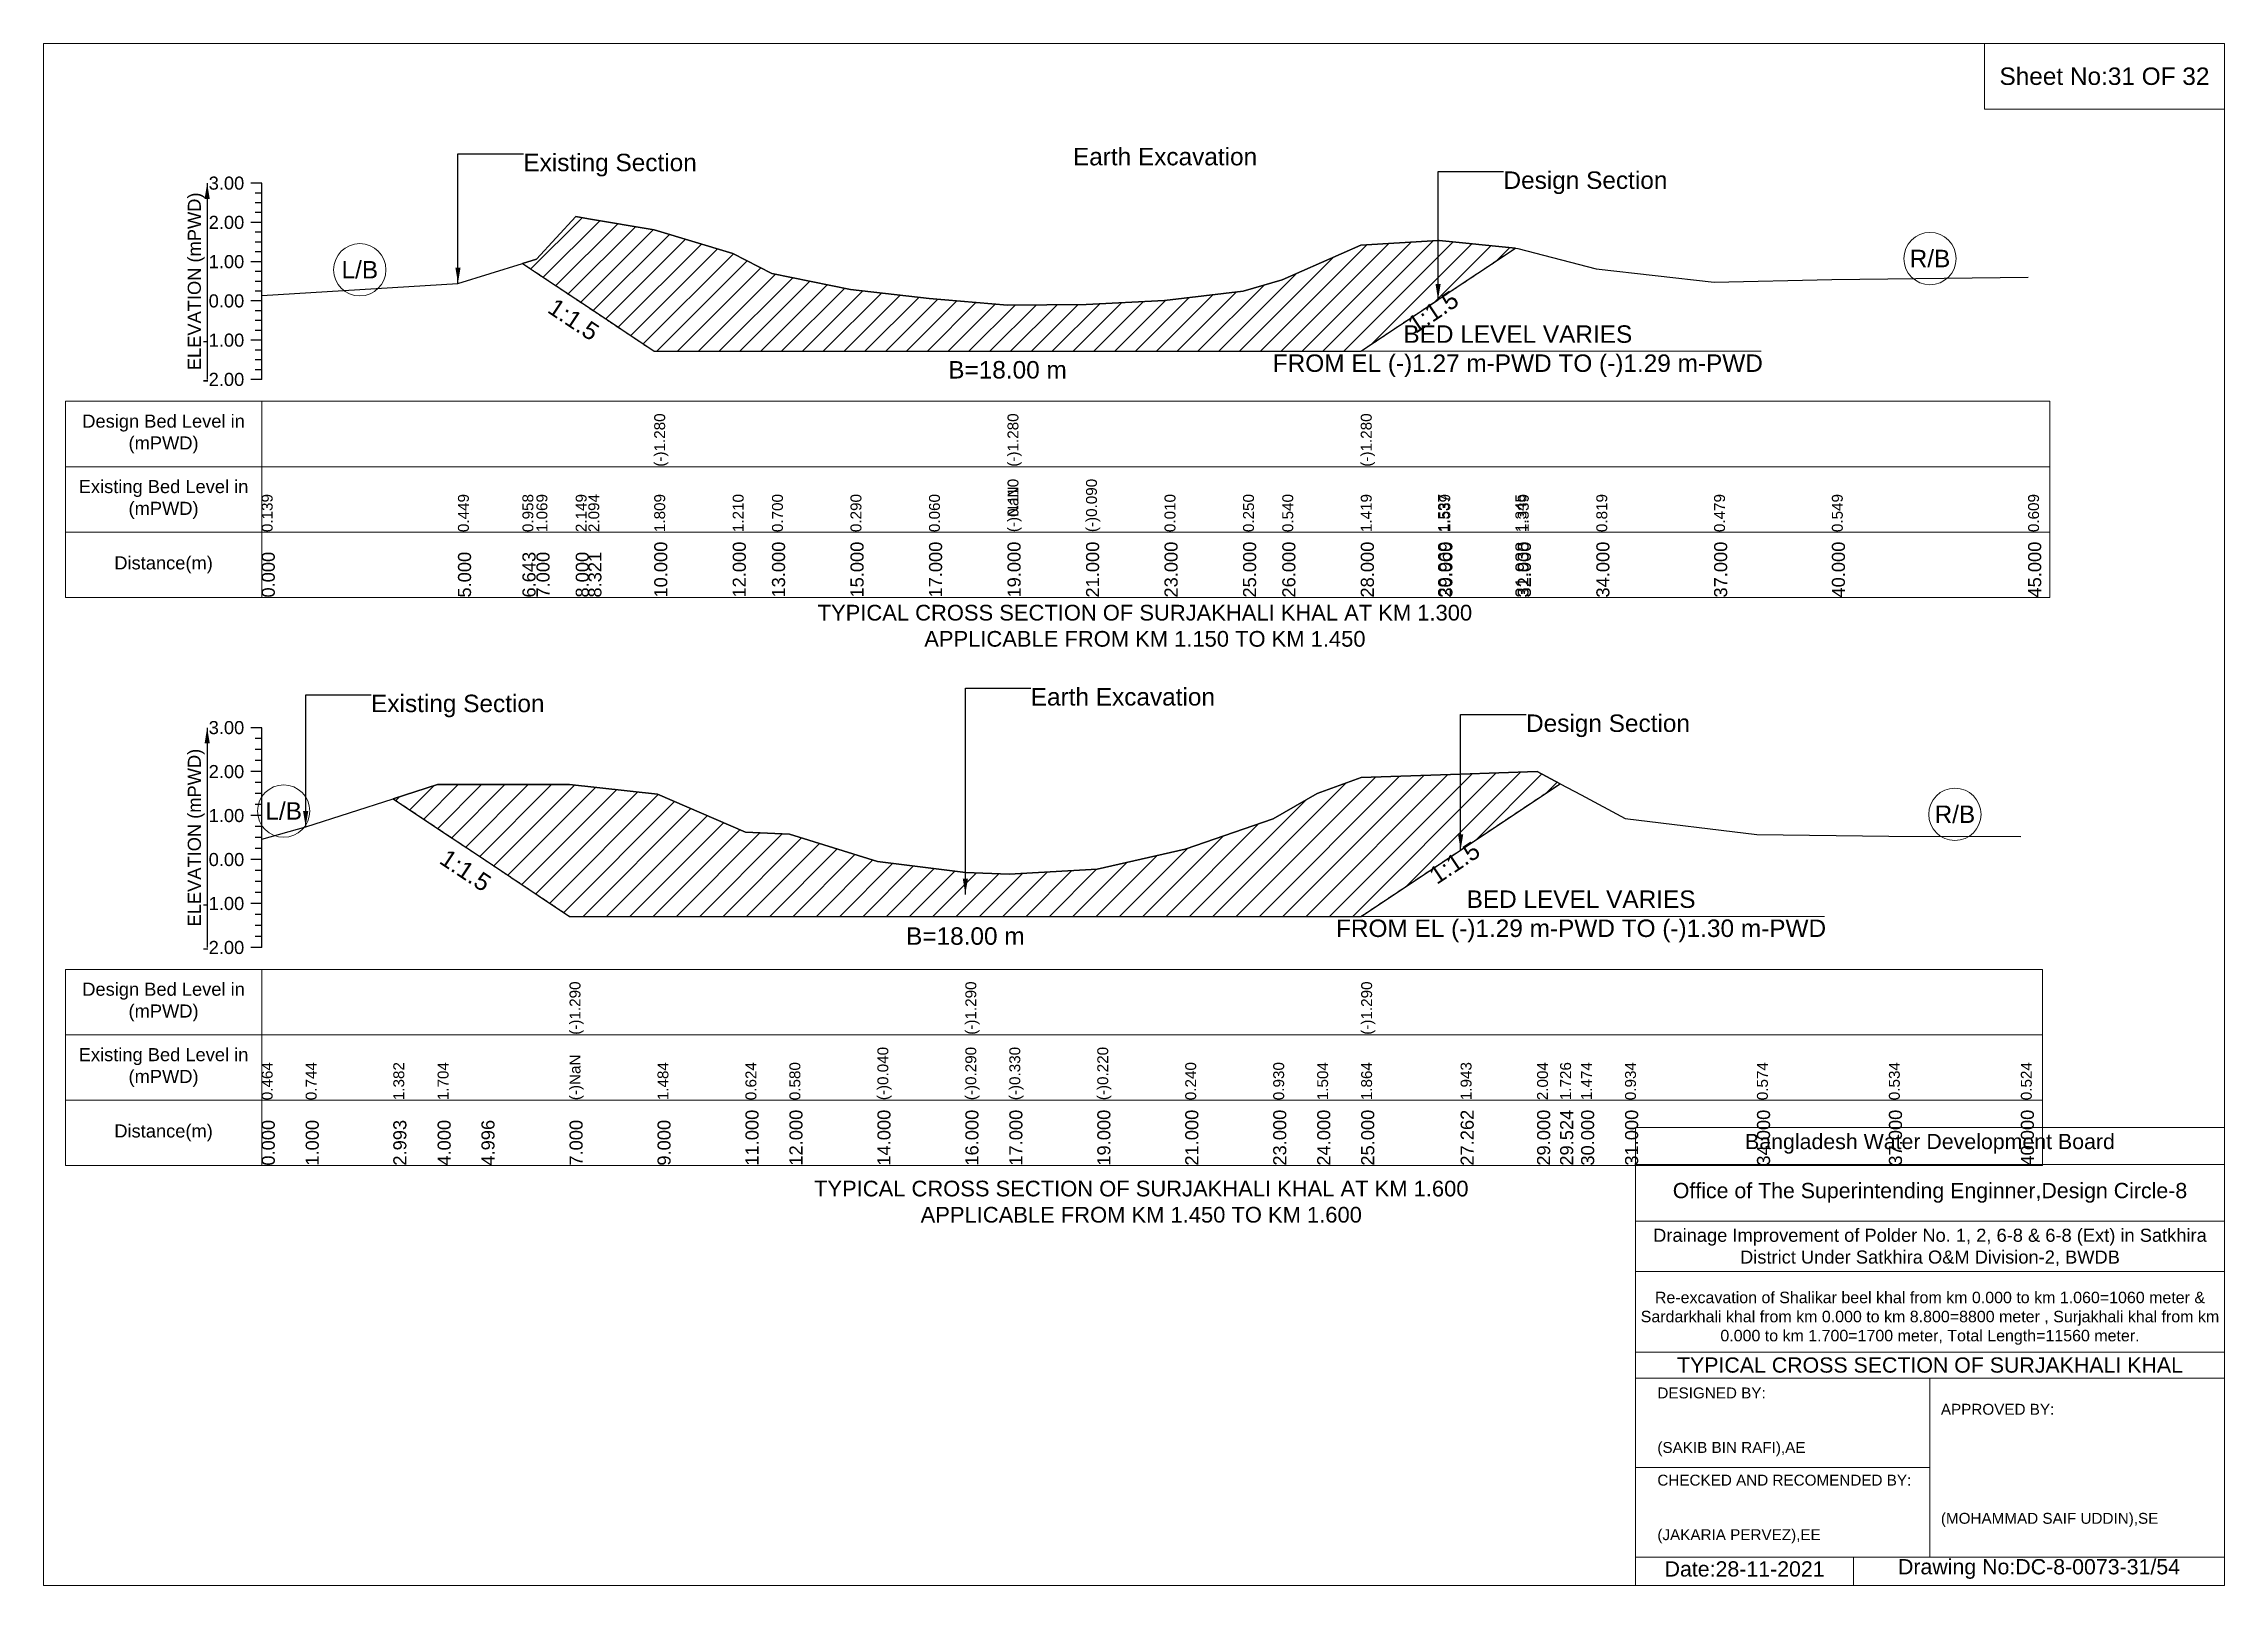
# Model space of a CAD drawing. Header units: inches. Extents: x 93000 to 416000, y -4242 to 0.
# Drawn here: x 400000 to 406000, y -4242 to 0 of the extents above; entities that cross this region are included whole.
import ezdxf

# ---------------------------------------------------------------- set-up
doc = ezdxf.new("R2010")
doc.units = ezdxf.units.IN
doc.header["$LTSCALE"] = 7
doc.header["$MEASUREMENT"] = 0
doc.linetypes.add('DASHED', pattern=[0.75, 0.5, -0.25])
for name, color, linetype, lineweight in [('Cross section Data Border', 7, 'Continuous', 9), ('Cross Section Labels', 7, 'Continuous', 9), ('Design_Bed_Level for Xsection', 7, 'DASHED', 25), ('Existing_Bed_Level for Xsection', 7, 'Continuous', 25), ('Long Section Labels', 7, 'Continuous', 9)]:
    doc.layers.add(name, color=color, linetype=linetype, lineweight=lineweight)
doc.styles.get("Standard").update_dxf_attribs({"font": 'arial.ttf'})
doc.dimstyles.get("Standard").update_dxf_attribs({"dimtxt": 0.18, "dimasz": 0.18, "dimexe": 0.18, "dimexo": 0.0625, "dimgap": 0.09, "dimtad": 0, "dimtih": 1, "dimtoh": 1, "dimdec": 4, "dimzin": 0, "dimdsep": 46, "dimtxsty": 'Standard', "dimcen": 0.09, "dimadec": 0, "dimazin": 0, "dimtfac": 1, "dimtdec": 4, "dimtofl": 0, "dimtmove": 0, "dimatfit": 3, "dimfxl": 0, "dimtolj": 1, "dimtzin": 0, "dimarcsym": 0})

msp = doc.modelspace()

# ---------------------------------------------------------------- texts
at = {"layer": 'Cross section Data Border', "attachment_point": 5}
for s, insert, char_height in [('Sheet No:31 OF 32', (405670, -90), 48), ('Bangladesh Water Development Board', (405190, -3027), 42), ('Office of The Superintending Enginner,Design Circle-8', (405190, -3162), 42)]:
    msp.add_mtext(s, dxfattribs=dict(at, insert=insert, char_height=char_height))
at = {"layer": 'Cross section Data Border'}
for s, insert, char_height, width, attachment_point in [('Design Bed Level in (mPWD)', (400330, -1074.1), 36, 480, 5), ('Existing Bed Level in (mPWD)', (400330, -1254.1), 36, 480, 5), ('Distance(m)', (400330, -1434.1), 36, 480, 5), ('Design Bed Level in (mPWD)', (400330, -2637.1), 36, 480, 5), ('Existing Bed Level in (mPWD)', (400330, -2817.1), 36, 480, 5), ('Distance(m)', (400330, -2997.1), 36, 480, 5), ('Drainage Improvement of Polder No. 1, 2, 6-8 & 6-8 (Ext) in Satkhira District Under Satkhira O&M Division-2, BWDB', (405190, -3312), 36, 1680, 5), ('Re-excavation of Shalikar beel khal from km 0.000 to km 1.060=1060 meter & Sardarkhali khal from km 0.000 to km 8.800=8800 meter , Surjakhali khal from km 0.000 to km 1.700=1700 meter, Total Length=11560 meter.', (405190, -3507), 31.4683, 1620, 5), ('TYPICAL CROSS SECTION OF SURJAKHALI KHAL', (405190, -3636), 42, 1680, 5), ('DESIGNED BY:\\P\\P\\P(SAKIB BIN RAFI),AE', (404440, -3792), 30, 840, 4), ('APPROVED BY:\\P\\P\\P\\P\\P\\P(MOHAMMAD SAIF UDDIN),SE', (405220, -3912), 30, 840, 4), ('CHECKED AND RECOMENDED BY:\\P\\P\\P(JAKARIA PERVEZ),EE', (404440, -4032), 30, 840, 4), ('Date:28-11-2021', (404680, -4197), 42, 840, 5), ('Drawing No:DC-8-0073-31/54', (405490, -4197), 42, 1320, 5)]:
    msp.add_mtext(s, dxfattribs=dict(at, insert=insert, char_height=char_height, width=width, attachment_point=attachment_point))
at = {"layer": 'Cross Section Labels'}
for s, insert, char_height, attachment_point in [('Earth Excavation', (402832, -286.9), 48, 1), ('Existing Section', (401320, -303.1), 48, 1), ('Design Section', (404016.6, -351.7), 48, 1), ('L/B', (400870, -622.4), 48, 5), ('R/B', (405190, -591.6), 48, 5), ('BED LEVEL VARIES \\PFROM EL (-)1.27 m-PWD TO (-)1.29 m-PWD', (404056, -846.4), 48, 5), ('B=18.00 m', (402652, -873.4), 48, 2), ('TYPICAL CROSS SECTION OF SURJAKHALI KHAL AT KM 1.300\\PAPPLICABLE FROM KM 1.150 TO KM 1.450', (403030, -1602), 43.2, 5), ('Existing Section', (400901, -1791.3), 48, 1), ('Earth Excavation', (402716, -1773.2), 48, 1), ('Design Section', (404078.7, -1845.8), 48, 1), ('L/B', (400660.5, -2111.5), 48, 5), ('R/B', (405258.5, -2120.6), 48, 5), ('BED LEVEL VARIES \\PFROM EL (-)1.29 m-PWD TO (-)1.30 m-PWD', (404230, -2401.2), 48, 5), ('B=18.00 m', (402536, -2431.4), 48, 2), ('TYPICAL CROSS SECTION OF SURJAKHALI KHAL AT KM 1.600\\PAPPLICABLE FROM KM 1.450 TO KM 1.600', (403020, -3186.5), 43.2, 5)]:
    msp.add_mtext(s, dxfattribs=dict(at, insert=insert, char_height=char_height, attachment_point=attachment_point))
at = {"layer": 'Cross Section Labels', "char_height": 48, "attachment_point": 2}
for insert, rotation in [((401471.7, -739), 326.30993), ((403809.6, -718.1), 33.69007), ((403868.5, -2233.8), 33.69007), ((401174.3, -2254.7), 326.30993)]:
    msp.add_mtext('1:1.5', dxfattribs=dict(at, insert=insert, rotation=rotation))
at = {"layer": 'Existing_Bed_Level for Xsection', "char_height": 36, "attachment_point": 5, "rotation": 90}
for insert in [(400420, -654.1), (400420, -2184.6)]:
    msp.add_mtext('ELEVATION (mPWD)', dxfattribs=dict(at, insert=insert))
at = {"layer": 'Existing_Bed_Level for Xsection', "char_height": 36, "attachment_point": 6}
for s, insert in [('3.00', (400552, -384.1)), ('2.00', (400552, -492.1)), ('1.00', (400552, -600.1)), ('0.00', (400552, -708.1)), ('-1.00', (400552, -816.1)), ('-2.00', (400552, -924.1)), ('3.00', (400552, -1882.1)), ('2.00', (400552, -2003.1)), ('1.00', (400552, -2124.1)), ('0.00', (400552, -2245.1)), ('-1.00', (400552, -2366.1)), ('-2.00', (400552, -2487.1))]:
    msp.add_mtext(s, dxfattribs=dict(at, insert=insert))
at = {"layer": 'Long Section Labels', "attachment_point": 1, "rotation": 90}
for s, insert, char_height in [('(-)1.280', (401680, -1164.1), 30), ('(-)1.280', (402652, -1164.1), 30), ('(-)1.280', (403624, -1164.1), 30), ('(-)0.110', (402652, -1344.1), 30), ('(-)0.110', (402652, -1344.1), 30), ('(-)0.090', (402868, -1344.1), 30), ('0.139', (400600, -1344.1), 30), ('0.449', (401140, -1344.1), 30), ('0.958', (401317.4, -1344.1), 30), ('1.069', (401356, -1344.1), 30), ('2.149', (401464, -1344.1), 30), ('2.094', (401498.7, -1344.1), 30), ('1.809', (401680, -1344.1), 30), ('1.809', (401680, -1344.1), 30), ('1.809', (401680, -1344.1), 30), ('1.210', (401896, -1344.1), 30), ('0.700', (402004, -1344.1), 30), ('0.290', (402220, -1344.1), 30), ('0.060', (402436, -1344.1), 30), ('(-)NaN', (402652, -1344.1), 30), ('0.010', (403084, -1344.1), 30), ('0.250', (403300, -1344.1), 30), ('0.540', (403408, -1344.1), 30), ('1.419', (403624, -1344.1), 30), ('1.419', (403624, -1344.1), 30), ('1.419', (403624, -1344.1), 30), ('1.537', (403836.6, -1344.1), 30), ('1.539', (403840, -1344.1), 30), ('1.345', (404049.3, -1344.1), 30), ('1.339', (404056, -1344.1), 30), ('0.819', (404272, -1344.1), 30), ('0.479', (404596, -1344.1), 30), ('0.549', (404920, -1344.1), 30), ('0.609', (405460, -1344.1), 30), ('10.000', (401680, -1524.1), 36), ('10.000', (401680, -1524.1), 36), ('10.000', (401680, -1524.1), 36), ('12.000', (401896, -1524.1), 36), ('13.000', (402004, -1524.1), 36), ('15.000', (402220, -1524.1), 36), ('17.000', (402436, -1524.1), 36), ('19.000', (402652, -1524.1), 36), ('19.000', (402652, -1524.1), 36), ('19.000', (402652, -1524.1), 36), ('21.000', (402868, -1524.1), 36), ('23.000', (403084, -1524.1), 36), ('25.000', (403300, -1524.1), 36), ('26.000', (403408, -1524.1), 36), ('28.000', (403624, -1524.1), 36), ('28.000', (403624, -1524.1), 36), ('28.000', (403624, -1524.1), 36), ('29.969', (403836.6, -1524.1), 36), ('30.000', (403840, -1524.1), 36), ('31.938', (404049.3, -1524.1), 36), ('32.000', (404056, -1524.1), 36), ('34.000', (404272, -1524.1), 36), ('37.000', (404596, -1524.1), 36), ('40.000', (404920, -1524.1), 36), ('45.000', (405460, -1524.1), 36), ('0.000', (400600, -1524.1), 36), ('5.000', (401140, -1524.1), 36), ('6.643', (401317.4, -1524.1), 36), ('7.000', (401356, -1524.1), 36), ('8.000', (401464, -1524.1), 36), ('8.321', (401498.7, -1524.1), 36), ('(-)1.290', (401447, -2727.1), 30), ('(-)1.290', (402536, -2727.1), 30), ('(-)1.290', (403625, -2727.1), 30), ('0.464', (400600, -2907.1), 30), ('0.744', (400721, -2907.1), 30), ('1.382', (400962.1, -2907.1), 30), ('1.704', (401084, -2907.1), 30), ('1.704', (401084, -2907.1), 30), ('1.704', (401084, -2907.1), 30), ('1.704', (401084, -2907.1), 30), ('(-)NaN', (401447, -2907.1), 30), ('1.484', (401689, -2907.1), 30), ('0.624', (401931, -2907.1), 30), ('0.580', (402052, -2907.1), 30), ('(-)0.040', (402294, -2907.1), 30), ('(-)0.290', (402536, -2907.1), 30), ('(-)0.290', (402536, -2907.1), 30), ('(-)0.290', (402536, -2907.1), 30), ('(-)0.330', (402657, -2907.1), 30), ('(-)0.220', (402899, -2907.1), 30), ('0.240', (403141, -2907.1), 30), ('0.930', (403383, -2907.1), 30), ('1.504', (403504, -2907.1), 30), ('1.864', (403625, -2907.1), 30), ('1.864', (403625, -2907.1), 30), ('1.864', (403625, -2907.1), 30), ('1.943', (403898.7, -2907.1), 30), ('2.004', (404109, -2907.1), 30), ('1.726', (404172.4, -2907.1), 30), ('1.474', (404230, -2907.1), 30), ('0.934', (404351, -2907.1), 30), ('0.574', (404714, -2907.1), 30), ('0.534', (405077, -2907.1), 30), ('0.524', (405440, -2907.1), 30), ('11.000', (401931, -3087.1), 36), ('12.000', (402052, -3087.1), 36), ('14.000', (402294, -3087.1), 36), ('16.000', (402536, -3087.1), 36), ('16.000', (402536, -3087.1), 36), ('16.000', (402536, -3087.1), 36), ('17.000', (402657, -3087.1), 36), ('19.000', (402899, -3087.1), 36), ('21.000', (403141, -3087.1), 36), ('23.000', (403383, -3087.1), 36), ('24.000', (403504, -3087.1), 36), ('25.000', (403625, -3087.1), 36), ('25.000', (403625, -3087.1), 36), ('25.000', (403625, -3087.1), 36), ('27.262', (403898.7, -3087.1), 36), ('29.000', (404109, -3087.1), 36), ('29.524', (404172.4, -3087.1), 36), ('30.000', (404230, -3087.1), 36), ('31.000', (404351, -3087.1), 36), ('34.000', (404714, -3087.1), 36), ('37.000', (405077, -3087.1), 36), ('40.000', (405440, -3087.1), 36), ('0.000', (400600, -3087.1), 36), ('1.000', (400721, -3087.1), 36), ('2.993', (400962.1, -3087.1), 36), ('4.000', (401084, -3087.1), 36), ('4.996', (401204.6, -3087.1), 36), ('7.000', (401447, -3087.1), 36), ('7.000', (401447, -3087.1), 36), ('7.000', (401447, -3087.1), 36), ('9.000', (401689, -3087.1), 36)]:
    msp.add_mtext(s, dxfattribs=dict(at, insert=insert, char_height=char_height))

# ---------------------------------------------------------------- hatches: boundary and pattern name
at = {"layer": 'Existing_Bed_Level for Xsection'}
h = msp.add_hatch(dxfattribs=at)
h.set_pattern_fill('ANSI31', color=256, scale=324, style=0)
h.paths.add_polyline_path([(401317.4, -604.6), (401356, -630.4), (401464, -702.4), (401498.7, -725.5), (401680, -846.4), (401896, -846.4), (402004, -846.4), (402220, -846.4), (402436, -846.4), (402652, -846.4), (402868, -846.4), (403084, -846.4), (403300, -846.4), (403408, -846.4), (403624, -846.4), (403836.6, -704.6), (403840, -702.4), (404049.3, -562.8), (403840, -541.9), (403836.6, -542.1), (403624, -554.9), (403408, -649.8), (403300, -681.1), (403084, -707), (402868, -717.8), (402652, -720), (402436, -701.6), (402220, -676.8), (402004, -632.5), (401896, -577.4), (401680, -512.7), (401498.7, -481.9), (401464, -476), (401356, -592.7)])
h = msp.add_hatch(dxfattribs=at)
h.set_pattern_fill('ANSI31', color=256, scale=363, style=0)
h.paths.add_polyline_path([(400962.1, -2077.9), (401084, -2159.2), (401204.6, -2239.5), (401447, -2401.2), (401689, -2401.2), (401931, -2401.2), (402052, -2401.2), (402294, -2401.2), (402536, -2401.2), (402657, -2401.2), (402899, -2401.2), (403141, -2401.2), (403383, -2401.2), (403504, -2401.2), (403625, -2401.2), (403898.7, -2218.7), (404109, -2078.5), (404172.4, -2036.2), (404109, -2002.6), (403898.7, -2009.9), (403625, -2019.5), (403504, -2063.1), (403383, -2132.5), (403141, -2216), (402899, -2271.7), (402657, -2285), (402536, -2280.2), (402294, -2249.9), (402052, -2174.9), (401931, -2169.6), (401689, -2065.5), (401447, -2038.9), (401204.6, -2038.9), (401084, -2038.9)])

# ---------------------------------------------------------------- linework, layer by layer
at = {"layer": 'Cross section Data Border'}
for points in [[(400000, 0), (406000, 0), (406000, -4242), (400000, -4242)], [(405340, 0), (406000, 0), (406000, -180), (405340, -180)], [(400060, -984.1), (405520, -984.1), (405520, -1524.1), (400060, -1524.1)], [(400060, -2547.1), (405500, -2547.1), (405500, -3087.1), (400060, -3087.1)]]:
    msp.add_lwpolyline(points, close=True, dxfattribs=at)
for points in [[(400600, -984.1), (400600, -1524.1)], [(400060, -1164.1), (405520, -1164.1)], [(400060, -1344.1), (405520, -1344.1)], [(400600, -2547.1), (400600, -3087.1)], [(400060, -2727.1), (405500, -2727.1)], [(400060, -2907.1), (405500, -2907.1)], [(404380, -4242), (404380, -2982), (406000, -2982)], [(404380, -3084), (406000, -3084)], [(404380, -3240), (406000, -3240)], [(404380, -3378), (406000, -3378)], [(404380, -3600), (406000, -3600)], [(404380, -3672), (406000, -3672)], [(405190, -3672), (405190, -4164)], [(404380, -3918), (405190, -3918)], [(404380, -4164), (406000, -4164)], [(404980, -4164), (404980, -4242)]]:
    msp.add_lwpolyline(points, dxfattribs=at)
at = {"layer": 'Cross Section Labels'}
for points in [[(403386.2, -846.4), (404725.8, -846.4)], [(403560.2, -2401.2), (404899.8, -2401.2)]]:
    msp.add_lwpolyline(points, dxfattribs=at)
for centre in [(405190, -591.6), (400870, -622.4), (400660.5, -2111.5), (405258.5, -2120.6)]:
    msp.add_circle(centre, 72, dxfattribs=at)
at = {"layer": 'Design_Bed_Level for Xsection'}
for points in [[(401317.4, -604.6), (401498.7, -725.5), (401680, -846.4), (402652, -846.4), (403624, -846.4), (403836.6, -704.6), (404049.3, -562.8)], [(400962.1, -2077.9), (401204.6, -2239.5), (401447, -2401.2), (402536, -2401.2), (403625, -2401.2), (403898.7, -2218.7), (404172.4, -2036.2)]]:
    msp.add_lwpolyline(points, dxfattribs=at)
at = {"layer": 'Existing_Bed_Level for Xsection'}
for points in [[(400600, -384.1), (400570, -384.1)], [(400600, -411.1), (400582, -411.1)], [(400600, -924.1), (400600, -816.1), (400600, -708.1), (400600, -600.1), (400600, -492.1), (400600, -384.1)], [(400600, -438.1), (400582, -438.1)], [(400600, -465.1), (400582, -465.1)], [(400600, -693.1), (401140, -659.6), (401317.4, -604.6), (401356, -592.7), (401464, -476), (401498.7, -481.9), (401680, -512.7), (401680, -512.7), (401896, -577.4), (402004, -632.5), (402220, -676.8), (402436, -701.6), (402652, -720), (402652, -720), (402868, -717.8), (403084, -707), (403300, -681.1), (403408, -649.8), (403624, -554.9), (403624, -554.9), (403836.6, -542.1), (403840, -541.9), (404049.3, -562.8), (404056, -563.5), (404272, -619.7), (404596, -656.4), (404920, -648.8), (405460, -642.3)], [(400600, -492.1), (400570, -492.1)], [(400600, -519.1), (400582, -519.1)], [(400600, -546.1), (400582, -546.1)], [(400600, -573.1), (400582, -573.1)], [(400600, -600.1), (400570, -600.1)], [(400600, -627.1), (400582, -627.1)], [(400600, -654.1), (400582, -654.1)], [(400600, -708.1), (400570, -708.1)], [(400600, -681.1), (400582, -681.1)], [(400600, -735.1), (400582, -735.1)], [(400600, -762.1), (400582, -762.1)], [(400600, -816.1), (400570, -816.1)], [(400600, -789.1), (400582, -789.1)], [(400600, -843.1), (400582, -843.1)], [(400600, -870.1), (400582, -870.1)], [(400600, -897.1), (400582, -897.1)], [(400600, -924.1), (400570, -924.1)], [(400600, -1882.1), (400570, -1882.1)], [(400600, -1912.3), (400582, -1912.3)], [(400600, -2487.1), (400600, -2366.1), (400600, -2245.1), (400600, -2124.1), (400600, -2003.1), (400600, -1882.1)], [(400600, -1942.6), (400582, -1942.6)], [(400600, -1972.8), (400582, -1972.8)], [(400600, -2003.1), (400570, -2003.1)], [(400600, -2033.3), (400582, -2033.3)], [(400600, -2188.9), (400721, -2155), (400962.1, -2077.9), (401084, -2038.9), (401204.6, -2038.9), (401447, -2038.9), (401447, -2038.9), (401689, -2065.5), (401931, -2169.6), (402052, -2174.9), (402294, -2249.9), (402536, -2280.2), (402536, -2280.2), (402657, -2285), (402899, -2271.7), (403141, -2216), (403383, -2132.5), (403504, -2063.1), (403625, -2019.5), (403625, -2019.5), (403898.7, -2009.9), (404109, -2002.6), (404172.4, -2036.2), (404230, -2066.7), (404351, -2132.1), (404714, -2175.6), (405077, -2180.5), (405440, -2181.7)], [(400600, -2063.6), (400582, -2063.6)], [(400600, -2093.8), (400582, -2093.8)], [(400600, -2124.1), (400570, -2124.1)], [(400600, -2154.3), (400582, -2154.3)], [(400600, -2184.6), (400582, -2184.6)], [(400600, -2214.8), (400582, -2214.8)], [(400600, -2245.1), (400570, -2245.1)], [(400600, -2275.3), (400582, -2275.3)], [(400600, -2305.6), (400582, -2305.6)], [(400600, -2335.8), (400582, -2335.8)], [(400600, -2366.1), (400570, -2366.1)], [(400600, -2396.3), (400582, -2396.3)], [(400600, -2426.6), (400582, -2426.6)], [(400600, -2456.8), (400582, -2456.8)], [(400600, -2487.1), (400570, -2487.1)]]:
    msp.add_lwpolyline(points, dxfattribs=at)
for points in [[(401317.4, -604.6), (401356, -630.4), (401464, -702.4), (401498.7, -725.5), (401680, -846.4), (401680, -846.4), (401896, -846.4), (402004, -846.4), (402220, -846.4), (402436, -846.4), (402652, -846.4), (402652, -846.4), (402868, -846.4), (403084, -846.4), (403300, -846.4), (403408, -846.4), (403624, -846.4), (403624, -846.4), (403836.6, -704.6), (403840, -702.4), (404049.3, -562.8), (404049.3, -562.8), (404049.3, -562.8), (403840, -541.9), (403836.6, -542.1), (403624, -554.9), (403624, -554.9), (403408, -649.8), (403300, -681.1), (403084, -707), (402868, -717.8), (402652, -720), (402652, -720), (402436, -701.6), (402220, -676.8), (402004, -632.5), (401896, -577.4), (401680, -512.7), (401680, -512.7), (401498.7, -481.9), (401464, -476), (401356, -592.7)], [(400962.1, -2077.9), (401084, -2159.2), (401204.6, -2239.5), (401447, -2401.2), (401447, -2401.2), (401689, -2401.2), (401931, -2401.2), (402052, -2401.2), (402294, -2401.2), (402536, -2401.2), (402536, -2401.2), (402657, -2401.2), (402899, -2401.2), (403141, -2401.2), (403383, -2401.2), (403504, -2401.2), (403625, -2401.2), (403625, -2401.2), (403898.7, -2218.7), (404109, -2078.5), (404172.4, -2036.2), (404172.4, -2036.2), (404172.4, -2036.2), (404109, -2002.6), (403898.7, -2009.9), (403625, -2019.5), (403625, -2019.5), (403504, -2063.1), (403383, -2132.5), (403141, -2216), (402899, -2271.7), (402657, -2285), (402536, -2280.2), (402536, -2280.2), (402294, -2249.9), (402052, -2174.9), (401931, -2169.6), (401689, -2065.5), (401447, -2038.9), (401447, -2038.9), (401204.6, -2038.9), (401084, -2038.9)]]:
    msp.add_lwpolyline(points, close=True, dxfattribs=at)

msp.set_redraw_order([(e.dxf.handle, doc.entitydb.next_handle()) for e in msp.query("TEXT MTEXT ATTDEF DIMENSION ARC_DIMENSION")])  # texts and dimensions are drawn at this point

# ---------------------------------------------------------------- leaders
at = {"layer": 'Cross Section Labels', "annotation_type": 0, "has_hookline": 1, "hookline_direction": 0}
for points, text_width in [([(401140, -659.6), (401140, -303.1), (401319.9, -303.1)], 467.2), ([(403836.6, -704.6), (403836.6, -351.7), (404016.6, -351.7)], 441.2), ([(400721, -2155), (400721, -1791.3), (400900.9, -1791.3)], 467.2), ([(402536, -2340.7), (402536, -1773.2), (402715.9, -1773.2)], 497), ([(403898.7, -2218.7), (403898.7, -1845.8), (404078.6, -1845.8)], 441.2)]:
    msp.add_leader(points, dimstyle='Standard', override={"dimasz": 43.2}, dxfattribs=dict(at, text_width=text_width))
at = {"layer": 'Existing_Bed_Level for Xsection'}
for points in [[(400450, -384.1), (400450, -924.1)], [(400450, -1882.1), (400450, -2487.1)]]:
    msp.add_leader(points, dimstyle='Standard', override={"dimasz": 43.2}, dxfattribs=at)

doc.saveas('drawing.dxf')
